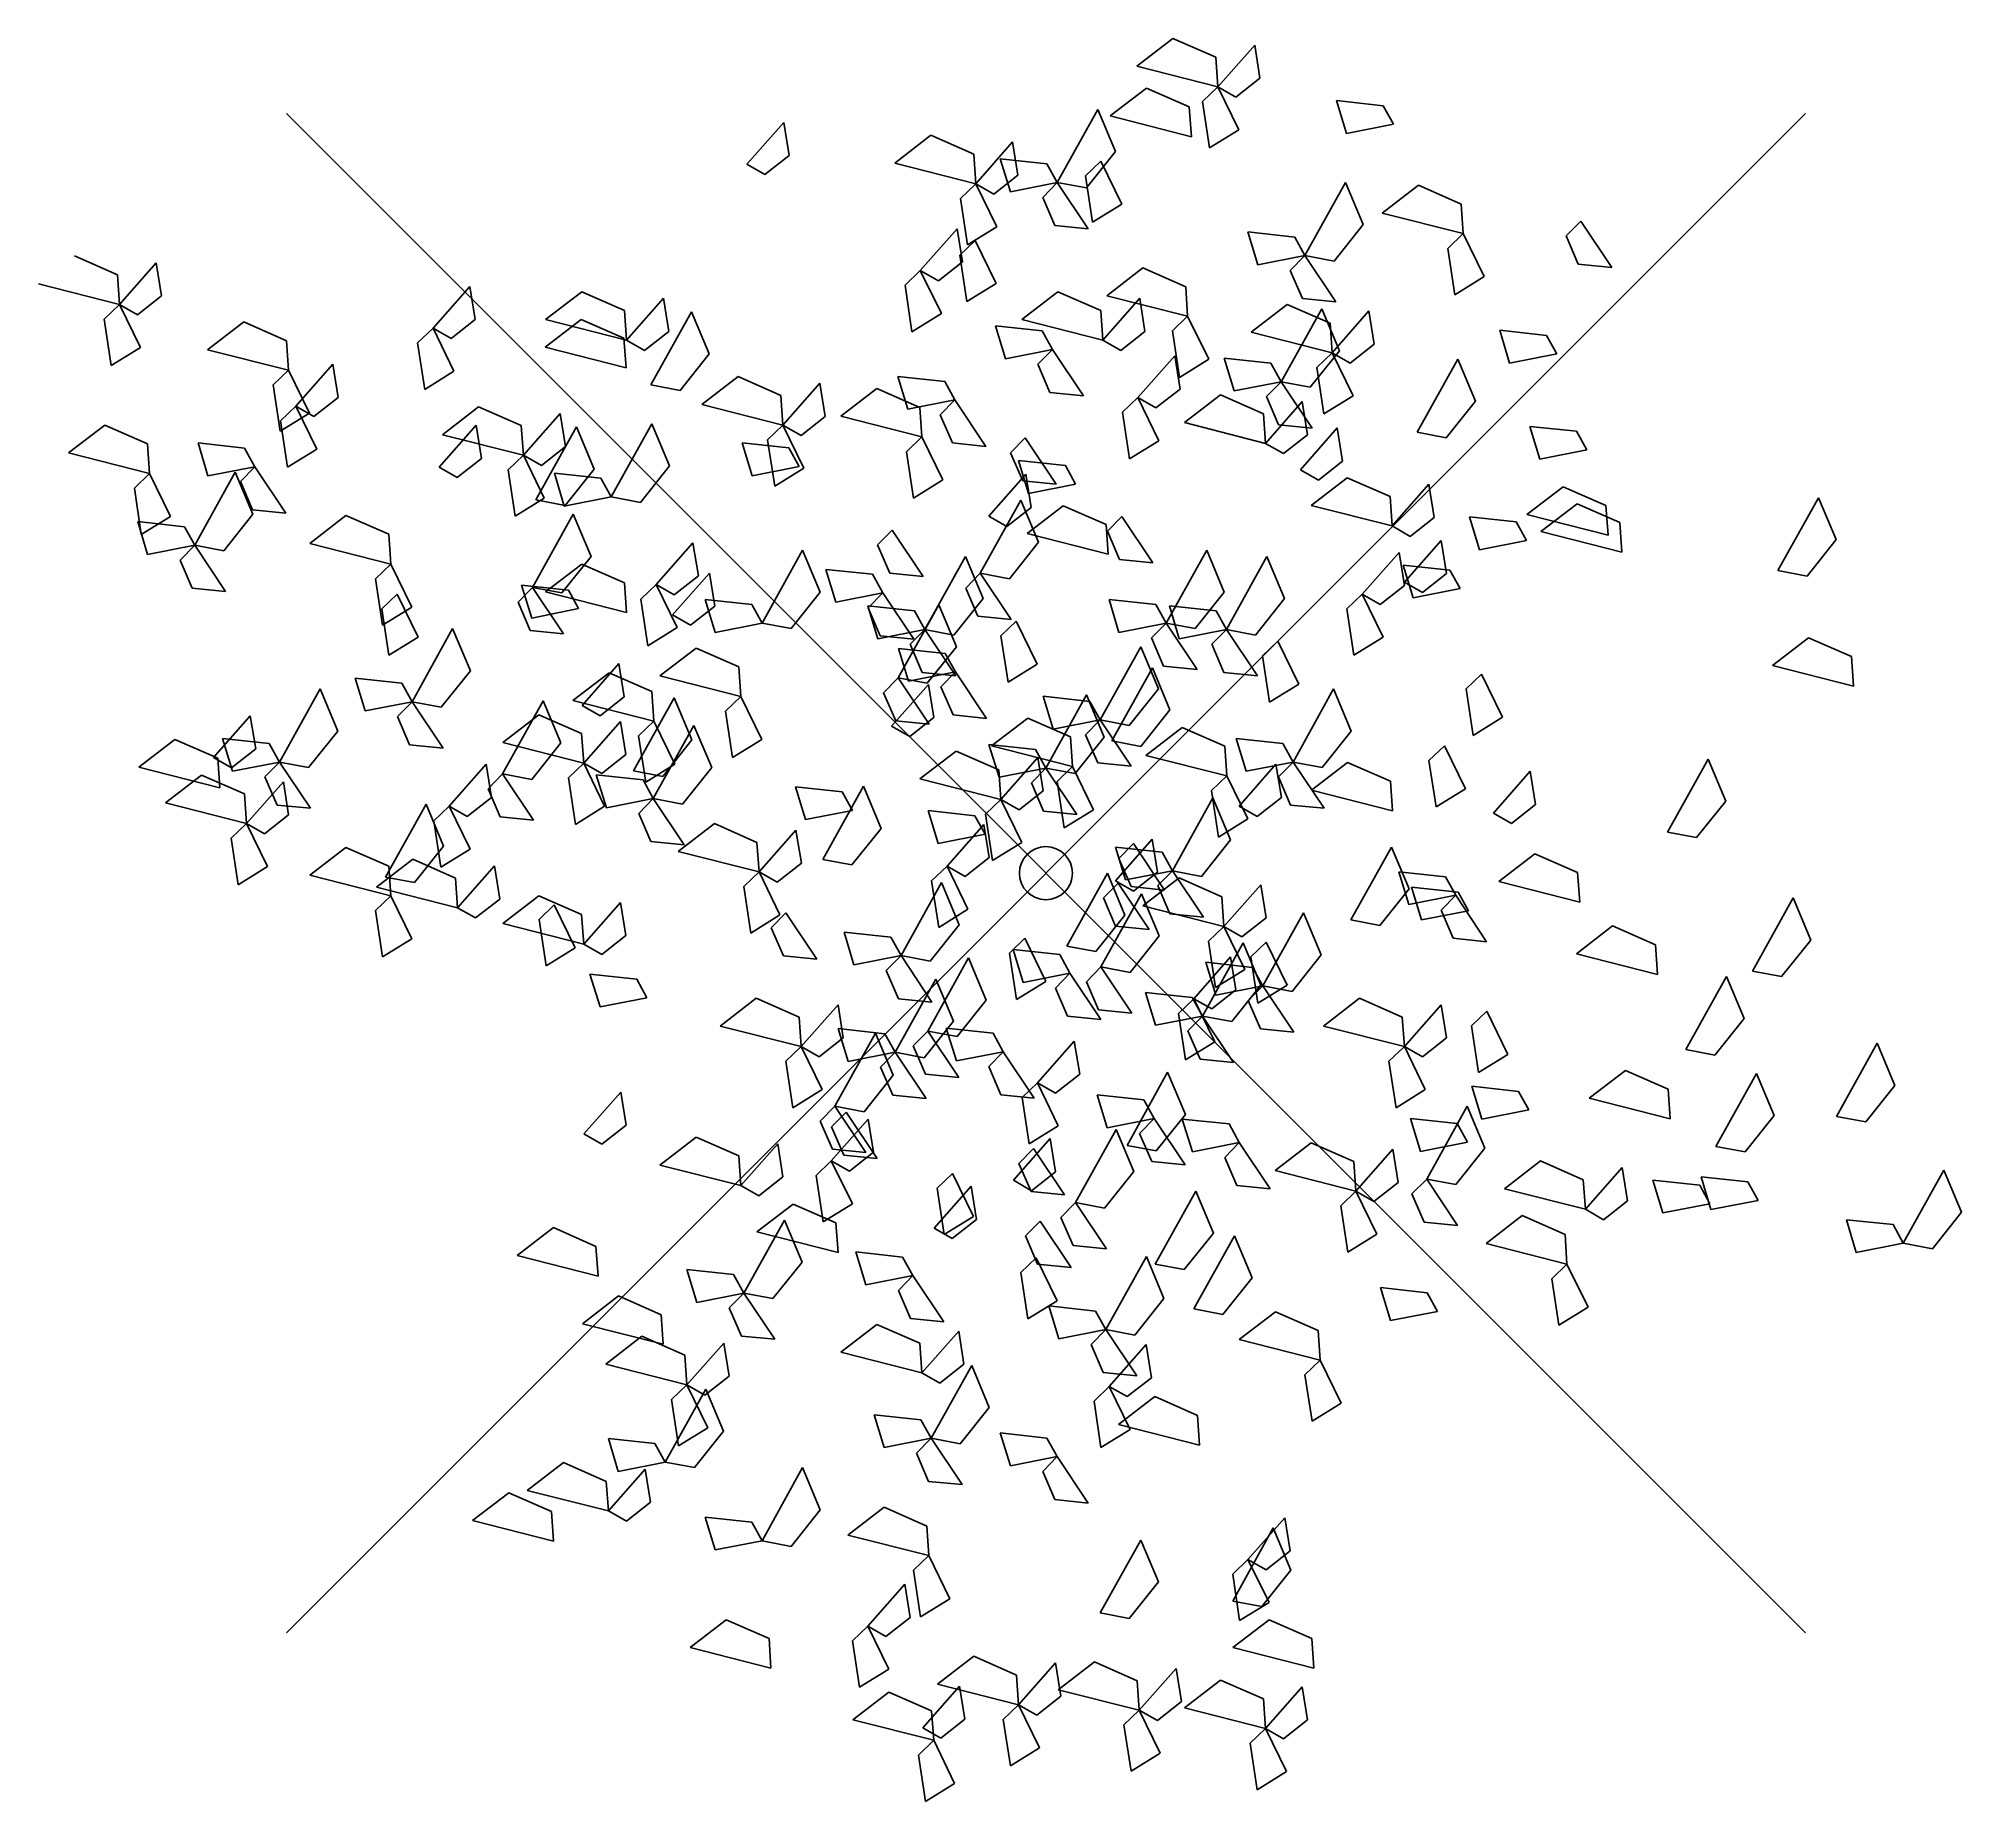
# Model space of a CAD drawing. Header units: metres. Extents: x -5.7 to 5.2, y -5.2 to 4.7.
import ezdxf

# ---------------------------------------------------------------- set-up
doc = ezdxf.new("R2010")
doc.units = ezdxf.units.M

msp = doc.modelspace()

# ---------------------------------------------------------------- linework, layer by layer
for p, q in [((0.514, 4.56), (0.718, 4.717)), ((0.718, 4.717), (0.96, 4.611)), ((0.972, 4.443), (1.18, 4.679)), ((1.18, 4.679), (1.21, 4.492)), ((0.96, 4.611), (0.972, 4.443)), ((0.972, 4.443), (0.514, 4.56)), ((1.21, 4.492), (1.074, 4.385)), ((0.364, 4.279), (0.568, 4.436)), ((0.568, 4.436), (0.81, 4.33)), ((0.885, 4.36), (0.972, 4.443)), ((0.925, 4.098), (0.885, 4.36)), ((0.972, 4.443), (1.09, 4.2)), ((1.074, 4.385), (0.972, 4.443)), ((1.699, 4.18), (1.642, 4.366)), ((1.642, 4.366), (1.906, 4.337)), ((-4.293, 4.293), (4.293, -4.293)), ((4.293, 4.293), (-4.293, -4.293)), ((-1.69, 4.007), (-1.482, 4.243)), ((-1.482, 4.243), (-1.451, 4.056)), ((0.064, 3.903), (0.294, 4.316)), ((0.294, 4.316), (0.394, 4.078)), ((0.822, 4.162), (0.364, 4.279)), ((0.81, 4.33), (0.822, 4.162)), ((1.906, 4.337), (1.964, 4.232)), ((-0.854, 4.012), (-0.65, 4.17)), ((-0.65, 4.17), (-0.408, 4.063)), ((-0.396, 3.896), (-0.188, 4.132)), ((-0.188, 4.132), (-0.158, 3.945)), ((1.09, 4.2), (0.925, 4.098)), ((1.964, 4.232), (1.699, 4.18)), ((-1.451, 4.056), (-1.588, 3.949)), ((-0.408, 4.063), (-0.396, 3.896)), ((-0.258, 4.036), (0.006, 4.008)), ((-0.201, 3.851), (-0.258, 4.036)), ((0.224, 3.94), (0.31, 4.023)), ((0.394, 4.078), (0.229, 3.872)), ((0.31, 4.023), (0.429, 3.78)), ((-1.588, 3.949), (-1.69, 4.007)), ((-0.396, 3.896), (-0.854, 4.012)), ((-0.158, 3.945), (-0.294, 3.838)), ((0.006, 4.008), (0.064, 3.903)), ((0.264, 3.678), (0.224, 3.94)), ((-0.483, 3.813), (-0.396, 3.896)), ((-0.443, 3.551), (-0.483, 3.813)), ((-0.396, 3.896), (-0.278, 3.653)), ((-0.294, 3.838), (-0.396, 3.896)), ((0.064, 3.903), (-0.201, 3.851)), ((-0.018, 3.819), (0.064, 3.903)), ((0.05, 3.66), (-0.018, 3.819)), ((0.064, 3.903), (0.239, 3.641)), ((0.229, 3.872), (0.064, 3.903)), ((1.464, 3.49), (1.694, 3.903)), ((1.694, 3.903), (1.793, 3.665)), ((1.901, 3.73), (2.105, 3.888)), ((2.105, 3.888), (2.347, 3.781)), ((0.429, 3.78), (0.264, 3.678)), ((2.359, 3.614), (1.901, 3.73)), ((2.347, 3.781), (2.359, 3.614)), ((-0.71, 3.405), (-0.502, 3.642)), ((-0.502, 3.642), (-0.471, 3.454)), ((-0.278, 3.653), (-0.443, 3.551)), ((0.239, 3.641), (0.05, 3.66)), ((1.142, 3.624), (1.406, 3.595)), ((1.198, 3.438), (1.142, 3.624)), ((1.406, 3.595), (1.464, 3.49)), ((1.793, 3.665), (1.629, 3.459)), ((2.272, 3.531), (2.359, 3.614)), ((2.359, 3.614), (2.477, 3.371)), ((2.94, 3.601), (3.023, 3.685)), ((3.009, 3.442), (2.94, 3.601)), ((3.023, 3.685), (3.198, 3.423)), ((-5.49, 3.488), (-5.248, 3.381)), ((-0.487, 3.493), (-0.4, 3.576)), ((-0.447, 3.23), (-0.487, 3.493)), ((-0.4, 3.576), (-0.282, 3.333)), ((1.464, 3.49), (1.198, 3.438)), ((1.381, 3.406), (1.464, 3.49)), ((1.464, 3.49), (1.639, 3.228)), ((1.629, 3.459), (1.464, 3.49)), ((2.312, 3.269), (2.272, 3.531)), ((-5.248, 3.381), (-5.236, 3.214)), ((-5.236, 3.214), (-5.028, 3.45)), ((-5.028, 3.45), (-4.998, 3.263)), ((-0.796, 3.322), (-0.71, 3.405)), ((-0.71, 3.405), (-0.591, 3.162)), ((-0.608, 3.347), (-0.71, 3.405)), ((-0.471, 3.454), (-0.608, 3.347)), ((0.344, 3.263), (0.548, 3.421)), ((0.548, 3.421), (0.79, 3.314)), ((1.45, 3.247), (1.381, 3.406)), ((2.477, 3.371), (2.312, 3.269)), ((3.198, 3.423), (3.009, 3.442)), ((-5.236, 3.214), (-5.694, 3.331)), ((-4.998, 3.263), (-5.134, 3.156)), ((-3.464, 3.08), (-3.256, 3.316)), ((-3.256, 3.316), (-3.226, 3.128)), ((-2.828, 3.129), (-2.623, 3.286)), ((-2.623, 3.286), (-2.382, 3.18)), ((-0.757, 3.06), (-0.796, 3.322)), ((-0.282, 3.333), (-0.447, 3.23)), ((-0.136, 3.129), (0.068, 3.286)), ((0.068, 3.286), (0.31, 3.18)), ((0.801, 3.147), (0.344, 3.263)), ((0.79, 3.314), (0.801, 3.147)), ((-5.323, 3.131), (-5.236, 3.214)), ((-5.134, 3.156), (-5.236, 3.214)), ((-5.236, 3.214), (-5.118, 2.971)), ((-2.382, 3.18), (-2.37, 3.012)), ((-2.37, 3.012), (-2.162, 3.249)), ((-2.233, 2.76), (-2.003, 3.172)), ((-2.162, 3.249), (-2.131, 3.061)), ((-2.003, 3.172), (-1.903, 2.935)), ((-0.591, 3.162), (-0.757, 3.06)), ((0.31, 3.18), (0.321, 3.012)), ((0.321, 3.012), (0.53, 3.249)), ((0.53, 3.249), (0.56, 3.061)), ((1.16, 3.057), (1.364, 3.214)), ((1.329, 2.777), (1.559, 3.19)), ((1.364, 3.214), (1.606, 3.108)), ((1.639, 3.228), (1.45, 3.247)), ((1.559, 3.19), (1.659, 2.952)), ((1.618, 2.941), (1.826, 3.177)), ((1.826, 3.177), (1.856, 2.989)), ((-5.283, 2.869), (-5.323, 3.131)), ((-4.739, 2.958), (-4.534, 3.116)), ((-4.534, 3.116), (-4.293, 3.009)), ((-3.551, 2.997), (-3.464, 3.08)), ((-3.464, 3.08), (-3.346, 2.836)), ((-3.362, 3.021), (-3.464, 3.08)), ((-3.226, 3.128), (-3.362, 3.021)), ((-2.831, 2.972), (-2.627, 3.129)), ((-2.37, 3.012), (-2.828, 3.129)), ((-2.627, 3.129), (-2.385, 3.023)), ((-2.131, 3.061), (-2.268, 2.954)), ((-0.285, 3.093), (-0.021, 3.065)), ((-0.228, 2.907), (-0.285, 3.093)), ((0.321, 3.012), (-0.136, 3.129)), ((-0.021, 3.065), (0.037, 2.96)), ((0.56, 3.061), (0.423, 2.954)), ((0.715, 3.064), (0.801, 3.147)), ((0.755, 2.802), (0.715, 3.064)), ((0.801, 3.147), (0.92, 2.904)), ((1.618, 2.941), (1.16, 3.057)), ((1.606, 3.108), (1.618, 2.941)), ((2.621, 2.882), (2.565, 3.068)), ((2.565, 3.068), (2.829, 3.039)), ((-5.118, 2.971), (-5.283, 2.869)), ((-4.281, 2.842), (-4.739, 2.958)), ((-4.293, 3.009), (-4.281, 2.842)), ((-3.511, 2.734), (-3.551, 2.997)), ((-2.373, 2.856), (-2.831, 2.972)), ((-2.385, 3.023), (-2.373, 2.856)), ((-2.268, 2.954), (-2.37, 3.012)), ((0.037, 2.96), (-0.228, 2.907)), ((-0.045, 2.876), (0.037, 2.96)), ((0.037, 2.96), (0.212, 2.698)), ((0.423, 2.954), (0.321, 3.012)), ((1.659, 2.952), (1.494, 2.746)), ((1.531, 2.858), (1.618, 2.941)), ((1.72, 2.882), (1.618, 2.941)), ((1.618, 2.941), (1.736, 2.697)), ((1.856, 2.989), (1.72, 2.882)), ((2.829, 3.039), (2.887, 2.934)), ((-4.368, 2.759), (-4.281, 2.842)), ((-4.281, 2.842), (-4.162, 2.599)), ((-4.24, 2.64), (-4.031, 2.876)), ((-4.031, 2.876), (-4.001, 2.688)), ((-3.346, 2.836), (-3.511, 2.734)), ((-1.903, 2.935), (-2.068, 2.728)), ((0.023, 2.717), (-0.045, 2.876)), ((0.519, 2.688), (0.728, 2.924)), ((0.728, 2.924), (0.758, 2.736)), ((0.92, 2.904), (0.755, 2.802)), ((1.007, 2.911), (1.271, 2.882)), ((1.064, 2.725), (1.007, 2.911)), ((1.271, 2.882), (1.329, 2.777)), ((1.571, 2.595), (1.531, 2.858)), ((2.099, 2.492), (2.328, 2.904)), ((2.328, 2.904), (2.428, 2.667)), ((2.887, 2.934), (2.621, 2.882)), ((-4.328, 2.497), (-4.368, 2.759)), ((-2.068, 2.728), (-2.233, 2.76)), ((-1.944, 2.649), (-1.74, 2.806)), ((-1.74, 2.806), (-1.498, 2.7)), ((-1.486, 2.532), (-1.278, 2.769)), ((-1.278, 2.769), (-1.248, 2.581)), ((-1.159, 2.582), (-0.955, 2.739)), ((-0.955, 2.739), (-0.713, 2.632)), ((-0.836, 2.807), (-0.572, 2.779)), ((-0.78, 2.622), (-0.836, 2.807)), ((-0.572, 2.779), (-0.514, 2.674)), ((0.758, 2.736), (0.621, 2.629)), ((1.329, 2.777), (1.064, 2.725)), ((1.247, 2.693), (1.329, 2.777)), ((1.494, 2.746), (1.329, 2.777)), ((1.329, 2.777), (1.504, 2.515)), ((-4.326, 2.557), (-4.24, 2.64)), ((-4.24, 2.64), (-4.121, 2.396)), ((-4.138, 2.581), (-4.24, 2.64)), ((-4.001, 2.688), (-4.138, 2.581)), ((-3.411, 2.478), (-3.207, 2.636)), ((-3.207, 2.636), (-2.965, 2.529)), ((-1.486, 2.532), (-1.944, 2.649)), ((-1.498, 2.7), (-1.486, 2.532)), ((-0.514, 2.674), (-0.78, 2.622)), ((-0.713, 2.632), (-0.701, 2.465)), ((-0.597, 2.59), (-0.514, 2.674)), ((-0.514, 2.674), (-0.339, 2.412)), ((0.212, 2.698), (0.023, 2.717)), ((0.433, 2.605), (0.519, 2.688)), ((0.519, 2.688), (0.638, 2.444)), ((0.621, 2.629), (0.519, 2.688)), ((0.783, 2.546), (0.987, 2.703)), ((0.987, 2.703), (1.229, 2.596)), ((1.241, 2.429), (1.449, 2.665)), ((1.315, 2.534), (1.247, 2.693)), ((1.449, 2.665), (1.479, 2.478)), ((1.736, 2.697), (1.571, 2.595)), ((2.428, 2.667), (2.263, 2.46)), ((-5.524, 2.375), (-5.319, 2.532)), ((-5.319, 2.532), (-5.078, 2.426)), ((-4.162, 2.599), (-4.328, 2.497)), ((-4.286, 2.294), (-4.326, 2.557)), ((-3.429, 2.295), (-3.22, 2.531)), ((-3.22, 2.531), (-3.19, 2.343)), ((-2.965, 2.529), (-2.953, 2.362)), ((-2.953, 2.362), (-2.745, 2.598)), ((-2.883, 2.109), (-2.653, 2.522)), ((-2.745, 2.598), (-2.715, 2.411)), ((-2.653, 2.522), (-2.554, 2.284)), ((-2.457, 2.127), (-2.227, 2.539)), ((-2.227, 2.539), (-2.127, 2.302)), ((-1.573, 2.449), (-1.486, 2.532)), ((-1.486, 2.532), (-1.368, 2.289)), ((-1.384, 2.474), (-1.486, 2.532)), ((-1.248, 2.581), (-1.384, 2.474)), ((-0.701, 2.465), (-1.159, 2.582)), ((-0.528, 2.431), (-0.597, 2.59)), ((0.472, 2.342), (0.433, 2.605)), ((1.241, 2.429), (0.783, 2.546)), ((1.229, 2.596), (1.241, 2.429)), ((1.504, 2.515), (1.315, 2.534)), ((1.439, 2.279), (1.647, 2.516)), ((1.647, 2.516), (1.677, 2.328)), ((2.792, 2.34), (2.735, 2.525)), ((2.735, 2.525), (2.999, 2.497)), ((-5.078, 2.426), (-5.066, 2.259)), ((-4.792, 2.431), (-4.529, 2.402)), ((-4.736, 2.245), (-4.792, 2.431)), ((-4.529, 2.402), (-4.471, 2.297)), ((-4.121, 2.396), (-4.286, 2.294)), ((-2.953, 2.362), (-3.411, 2.478)), ((-2.715, 2.411), (-2.851, 2.304)), ((-1.66, 2.246), (-1.717, 2.432)), ((-1.717, 2.432), (-1.453, 2.404)), ((-1.533, 2.187), (-1.573, 2.449)), ((-1.453, 2.404), (-1.395, 2.299)), ((-0.788, 2.382), (-0.701, 2.465)), ((-0.701, 2.465), (-0.583, 2.222)), ((-0.339, 2.412), (-0.528, 2.431)), ((-0.2, 2.376), (-0.117, 2.46)), ((-0.117, 2.46), (0.058, 2.198)), ((0.638, 2.444), (0.472, 2.342)), ((1.343, 2.371), (1.241, 2.429)), ((1.479, 2.478), (1.343, 2.371)), ((2.263, 2.46), (2.099, 2.492)), ((3.057, 2.392), (2.792, 2.34)), ((2.999, 2.497), (3.057, 2.392)), ((-5.066, 2.259), (-5.524, 2.375)), ((-4.471, 2.297), (-4.736, 2.245)), ((-4.553, 2.213), (-4.471, 2.297)), ((-4.471, 2.297), (-4.296, 2.035)), ((-3.327, 2.236), (-3.429, 2.295)), ((-3.19, 2.343), (-3.327, 2.236)), ((-3.04, 2.279), (-2.953, 2.362)), ((-2.851, 2.304), (-2.953, 2.362)), ((-2.953, 2.362), (-2.835, 2.119)), ((-2.554, 2.284), (-2.718, 2.078)), ((-2.127, 2.302), (-2.292, 2.095)), ((-1.395, 2.299), (-1.66, 2.246)), ((-1.368, 2.289), (-1.533, 2.187)), ((-0.748, 2.12), (-0.788, 2.382)), ((-0.131, 2.217), (-0.2, 2.376)), ((-0.098, 2.146), (-0.154, 2.332)), ((-0.154, 2.332), (0.11, 2.303)), ((0.11, 2.303), (0.168, 2.198)), ((1.677, 2.328), (1.541, 2.221)), ((-5.152, 2.176), (-5.066, 2.259)), ((-5.113, 1.913), (-5.152, 2.176)), ((-5.066, 2.259), (-4.947, 2.016)), ((-4.811, 1.853), (-4.582, 2.266)), ((-4.582, 2.266), (-4.482, 2.028)), ((-4.484, 2.054), (-4.553, 2.213)), ((-3, 2.017), (-3.04, 2.279)), ((-2.722, 2.074), (-2.778, 2.26)), ((-2.778, 2.26), (-2.515, 2.232)), ((-2.515, 2.232), (-2.457, 2.127)), ((-0.583, 2.222), (-0.748, 2.12)), ((-0.322, 2.018), (-0.113, 2.254)), ((0.058, 2.198), (-0.131, 2.217)), ((-0.113, 2.254), (-0.083, 2.067)), ((0.168, 2.198), (-0.098, 2.146)), ((1.541, 2.221), (1.439, 2.279)), ((1.499, 2.078), (1.703, 2.235)), ((1.703, 2.235), (1.945, 2.129)), ((1.957, 1.962), (2.165, 2.198)), ((2.165, 2.198), (2.195, 2.01)), ((2.719, 2.027), (2.923, 2.184)), ((2.923, 2.184), (3.165, 2.078)), ((-2.835, 2.119), (-3, 2.017)), ((-2.718, 2.078), (-2.883, 2.109)), ((-2.457, 2.127), (-2.722, 2.074)), ((-2.292, 2.095), (-2.457, 2.127)), ((-0.371, 1.695), (-0.141, 2.107)), ((-0.083, 2.067), (-0.22, 1.96)), ((-0.141, 2.107), (-0.042, 1.87)), ((-0.106, 1.919), (0.098, 2.076)), ((0.098, 2.076), (0.34, 1.97)), ((1.957, 1.962), (1.499, 2.078)), ((1.945, 2.129), (1.957, 1.962)), ((2.797, 1.931), (3.002, 2.088)), ((3.002, 2.088), (3.243, 1.982)), ((3.165, 2.078), (3.177, 1.911)), ((4.137, 1.71), (4.367, 2.122)), ((4.367, 2.122), (4.466, 1.885)), ((-5.133, 1.987), (-4.869, 1.958)), ((-5.077, 1.801), (-5.133, 1.987)), ((-4.947, 2.016), (-5.113, 1.913)), ((-4.869, 1.958), (-4.811, 1.853)), ((-4.482, 2.028), (-4.647, 1.822)), ((-4.296, 2.035), (-4.484, 2.054)), ((-4.16, 1.864), (-3.956, 2.021)), ((-3.956, 2.021), (-3.714, 1.915)), ((-2.901, 1.615), (-2.671, 2.028)), ((-2.671, 2.028), (-2.571, 1.79)), ((-0.22, 1.96), (-0.322, 2.018)), ((0.34, 1.97), (0.352, 1.802)), ((0.348, 1.932), (0.43, 2.016)), ((0.43, 2.016), (0.605, 1.754)), ((2.059, 1.903), (1.957, 1.962)), ((2.195, 2.01), (2.059, 1.903)), ((2.394, 2.014), (2.658, 1.985)), ((2.451, 1.828), (2.394, 2.014)), ((2.658, 1.985), (2.716, 1.88)), ((3.177, 1.911), (2.719, 2.027)), ((3.243, 1.982), (3.255, 1.815)), ((-4.811, 1.853), (-5.077, 1.801)), ((-4.894, 1.769), (-4.811, 1.853)), ((-4.811, 1.853), (-4.636, 1.591)), ((-4.647, 1.822), (-4.811, 1.853)), ((-3.702, 1.747), (-4.16, 1.864)), ((-3.714, 1.915), (-3.702, 1.747)), ((-2.203, 1.631), (-1.995, 1.867)), ((-1.995, 1.867), (-1.964, 1.68)), ((-0.951, 1.855), (-0.869, 1.939)), ((-0.883, 1.696), (-0.951, 1.855)), ((-0.869, 1.939), (-0.694, 1.677)), ((-0.042, 1.87), (-0.206, 1.663)), ((0.352, 1.802), (-0.106, 1.919)), ((0.416, 1.773), (0.348, 1.932)), ((2.026, 1.644), (2.234, 1.88)), ((2.234, 1.88), (2.264, 1.693)), ((2.716, 1.88), (2.451, 1.828)), ((3.255, 1.815), (2.797, 1.931)), ((4.466, 1.885), (4.302, 1.678)), ((-4.825, 1.61), (-4.894, 1.769)), ((-3.789, 1.664), (-3.702, 1.747)), ((-3.702, 1.747), (-3.584, 1.504)), ((-2.828, 1.59), (-2.623, 1.747)), ((-2.571, 1.79), (-2.736, 1.584)), ((-2.623, 1.747), (-2.382, 1.641)), ((-1.604, 1.413), (-1.375, 1.826)), ((-1.375, 1.826), (-1.275, 1.588)), ((-0.685, 1.377), (-0.455, 1.79)), ((-0.455, 1.79), (-0.355, 1.552)), ((0.605, 1.754), (0.416, 1.773)), ((0.679, 1.413), (0.909, 1.826)), ((0.909, 1.826), (1.008, 1.588)), ((1.02, 1.377), (1.249, 1.79)), ((1.249, 1.79), (1.349, 1.552)), ((1.788, 1.577), (1.996, 1.813)), ((1.996, 1.813), (2.027, 1.626)), ((2.019, 1.741), (2.283, 1.713)), ((2.076, 1.556), (2.019, 1.741)), ((-3.749, 1.402), (-3.789, 1.664)), ((-2.382, 1.641), (-2.37, 1.474)), ((-2.29, 1.548), (-2.203, 1.631)), ((-2.203, 1.631), (-2.085, 1.388)), ((-2.101, 1.573), (-2.203, 1.631)), ((-2.11, 1.46), (-1.902, 1.696)), ((-1.964, 1.68), (-2.101, 1.573)), ((-1.902, 1.696), (-1.871, 1.509)), ((-1.244, 1.717), (-0.98, 1.689)), ((-1.188, 1.532), (-1.244, 1.717)), ((-0.98, 1.689), (-0.922, 1.584)), ((-0.694, 1.677), (-0.883, 1.696)), ((-0.453, 1.611), (-0.371, 1.695)), ((-0.371, 1.695), (-0.196, 1.433)), ((-0.206, 1.663), (-0.371, 1.695)), ((2.128, 1.586), (2.026, 1.644)), ((2.264, 1.693), (2.128, 1.586)), ((2.283, 1.713), (2.341, 1.608)), ((4.302, 1.678), (4.137, 1.71)), ((-4.636, 1.591), (-4.825, 1.61)), ((-3.753, 1.494), (-3.666, 1.577)), ((-3.666, 1.577), (-3.548, 1.334)), ((-2.983, 1.531), (-2.901, 1.615)), ((-2.914, 1.372), (-2.983, 1.531)), ((-2.906, 1.442), (-2.963, 1.628)), ((-2.963, 1.628), (-2.699, 1.6)), ((-2.901, 1.615), (-2.726, 1.353)), ((-2.736, 1.584), (-2.901, 1.615)), ((-2.37, 1.474), (-2.828, 1.59)), ((-2.699, 1.6), (-2.641, 1.495)), ((-2.25, 1.285), (-2.29, 1.548)), ((-1.87, 1.361), (-1.926, 1.547)), ((-1.926, 1.547), (-1.662, 1.518)), ((-1.275, 1.588), (-1.44, 1.382)), ((-0.922, 1.584), (-1.188, 1.532)), ((-1.005, 1.5), (-0.922, 1.584)), ((-0.922, 1.584), (-0.747, 1.322)), ((-0.355, 1.552), (-0.52, 1.346)), ((-0.385, 1.452), (-0.453, 1.611)), ((0.357, 1.547), (0.621, 1.518)), ((0.413, 1.361), (0.357, 1.547)), ((1.008, 1.588), (0.844, 1.382)), ((1.349, 1.552), (1.184, 1.346)), ((1.701, 1.494), (1.788, 1.577)), ((1.788, 1.577), (1.906, 1.334)), ((1.89, 1.519), (1.788, 1.577)), ((2.027, 1.626), (1.89, 1.519)), ((2.341, 1.608), (2.076, 1.556)), ((-3.713, 1.232), (-3.753, 1.494)), ((-3.584, 1.504), (-3.749, 1.402)), ((-2.641, 1.495), (-2.906, 1.442)), ((-2.008, 1.402), (-2.11, 1.46)), ((-1.871, 1.509), (-2.008, 1.402)), ((-1.604, 1.413), (-1.87, 1.361)), ((-1.662, 1.518), (-1.604, 1.413)), ((-1.44, 1.382), (-1.604, 1.413)), ((-0.95, 1.325), (-1.007, 1.511)), ((-1.007, 1.511), (-0.743, 1.482)), ((-0.936, 1.341), (-1.005, 1.5)), ((-0.835, 1.104), (-0.606, 1.517)), ((-0.743, 1.482), (-0.685, 1.377)), ((-0.606, 1.517), (-0.506, 1.279)), ((-0.196, 1.433), (-0.385, 1.452)), ((-0.254, 1.341), (-0.168, 1.424)), ((-0.168, 1.424), (-0.049, 1.181)), ((0.679, 1.413), (0.413, 1.361)), ((0.596, 1.33), (0.679, 1.413)), ((0.621, 1.518), (0.679, 1.413)), ((0.679, 1.413), (0.854, 1.152)), ((0.844, 1.382), (0.679, 1.413)), ((0.754, 1.325), (0.698, 1.511)), ((0.698, 1.511), (0.962, 1.482)), ((0.962, 1.482), (1.02, 1.377)), ((1.741, 1.232), (1.701, 1.494)), ((-3.548, 1.334), (-3.713, 1.232)), ((-3.582, 0.969), (-3.353, 1.382)), ((-3.353, 1.382), (-3.253, 1.144)), ((-2.726, 1.353), (-2.914, 1.372)), ((-2.085, 1.388), (-2.25, 1.285)), ((-0.685, 1.377), (-0.95, 1.325)), ((-0.747, 1.322), (-0.936, 1.341)), ((-0.767, 1.294), (-0.685, 1.377)), ((-0.685, 1.377), (-0.51, 1.116)), ((-0.52, 1.346), (-0.685, 1.377)), ((-0.214, 1.079), (-0.254, 1.341)), ((0.665, 1.17), (0.596, 1.33)), ((1.02, 1.377), (0.754, 1.325)), ((0.937, 1.294), (1.02, 1.377)), ((1.184, 1.346), (1.02, 1.377)), ((1.02, 1.377), (1.195, 1.116)), ((1.224, 1.228), (1.311, 1.311)), ((1.311, 1.311), (1.429, 1.068)), ((1.906, 1.334), (1.741, 1.232)), ((4.107, 1.173), (4.311, 1.33)), ((4.311, 1.33), (4.553, 1.224)), ((-2.182, 1.115), (-1.977, 1.272)), ((-1.977, 1.272), (-1.736, 1.166)), ((-0.833, 1.27), (-0.569, 1.242)), ((-0.777, 1.085), (-0.833, 1.27)), ((-0.699, 1.134), (-0.767, 1.294)), ((-0.506, 1.279), (-0.671, 1.073)), ((-0.569, 1.242), (-0.511, 1.137)), ((0.307, 0.866), (0.536, 1.279)), ((0.536, 1.279), (0.636, 1.041)), ((1.006, 1.134), (0.937, 1.294)), ((1.264, 0.966), (1.224, 1.228)), ((4.553, 1.224), (4.565, 1.057)), ((-3.904, 1.103), (-3.64, 1.074)), ((-3.848, 0.917), (-3.904, 1.103)), ((-3.253, 1.144), (-3.418, 0.938)), ((-2.673, 0.976), (-2.469, 1.133)), ((-2.621, 0.948), (-2.413, 1.185)), ((-2.469, 1.133), (-2.227, 1.027)), ((-2.413, 1.185), (-2.383, 0.997)), ((-1.724, 0.998), (-2.182, 1.115)), ((-1.736, 1.166), (-1.724, 0.998)), ((-0.918, 1.02), (-0.835, 1.104)), ((-0.671, 1.073), (-0.835, 1.104)), ((-0.835, 1.104), (-0.66, 0.842)), ((-0.511, 1.137), (-0.777, 1.085)), ((-0.51, 1.116), (-0.699, 1.134)), ((-0.594, 1.053), (-0.511, 1.137)), ((-0.511, 1.137), (-0.336, 0.875)), ((-0.049, 1.181), (-0.214, 1.079)), ((0.372, 0.748), (0.602, 1.161)), ((0.602, 1.161), (0.701, 0.923)), ((0.854, 1.152), (0.665, 1.17)), ((1.195, 1.116), (1.006, 1.134)), ((2.375, 1.041), (2.462, 1.124)), ((2.462, 1.124), (2.58, 0.881)), ((4.565, 1.057), (4.107, 1.173)), ((-4.331, 0.628), (-4.102, 1.041)), ((-4.102, 1.041), (-4.002, 0.803)), ((-3.64, 1.074), (-3.582, 0.969)), ((-2.383, 0.997), (-2.519, 0.89)), ((-2.331, 0.578), (-2.101, 0.991)), ((-2.227, 1.027), (-2.216, 0.859)), ((-2.101, 0.991), (-2.002, 0.753)), ((-1.811, 0.915), (-1.724, 0.998)), ((-1.724, 0.998), (-1.606, 0.755)), ((-0.849, 0.861), (-0.918, 1.02)), ((-0.872, 0.831), (-0.664, 1.067)), ((-0.664, 1.067), (-0.634, 0.88)), ((-0.525, 0.894), (-0.594, 1.053)), ((-0.015, 1), (0.249, 0.971)), ((0.041, 0.814), (-0.015, 1)), ((0, 0.594), (0.23, 1.007)), ((0.23, 1.007), (0.329, 0.769)), ((0.636, 1.041), (0.471, 0.835)), ((1.429, 1.068), (1.264, 0.966)), ((1.397, 0.628), (1.626, 1.041)), ((1.626, 1.041), (1.726, 0.803)), ((2.415, 0.779), (2.375, 1.041)), ((-4.705, 0.653), (-4.497, 0.889)), ((-4.497, 0.889), (-4.466, 0.702)), ((-3.582, 0.969), (-3.848, 0.917)), ((-3.665, 0.885), (-3.582, 0.969)), ((-3.596, 0.726), (-3.665, 0.885)), ((-3.582, 0.969), (-3.407, 0.707)), ((-3.418, 0.938), (-3.582, 0.969)), ((-3.071, 0.561), (-2.841, 0.974)), ((-3.07, 0.738), (-2.866, 0.895)), ((-2.866, 0.895), (-2.624, 0.789)), ((-2.841, 0.974), (-2.742, 0.736)), ((-2.216, 0.859), (-2.673, 0.976)), ((-2.519, 0.89), (-2.621, 0.948)), ((-1.771, 0.653), (-1.811, 0.915)), ((-0.634, 0.88), (-0.77, 0.773)), ((-0.336, 0.875), (-0.525, 0.894)), ((-0.307, 0.719), (-0.103, 0.876)), ((-0.103, 0.876), (0.139, 0.77)), ((0.249, 0.971), (0.307, 0.866)), ((0.701, 0.923), (0.537, 0.716)), ((2.58, 0.881), (2.415, 0.779)), ((-4.597, 0.576), (-4.653, 0.762)), ((-4.653, 0.762), (-4.39, 0.733)), ((-4.002, 0.803), (-4.167, 0.597)), ((-2.624, 0.789), (-2.612, 0.622)), ((-2.612, 0.622), (-2.404, 0.858)), ((-2.404, 0.858), (-2.374, 0.67)), ((-2.302, 0.776), (-2.216, 0.859)), ((-2.262, 0.514), (-2.302, 0.776)), ((-2.219, 0.422), (-1.989, 0.835)), ((-2.216, 0.859), (-2.097, 0.616)), ((-1.989, 0.835), (-1.889, 0.597)), ((-0.77, 0.773), (-0.872, 0.831)), ((-0.66, 0.842), (-0.849, 0.861)), ((0.307, 0.866), (0.041, 0.814)), ((0.139, 0.77), (0.15, 0.602)), ((0.329, 0.769), (0.165, 0.563)), ((0.224, 0.782), (0.307, 0.866)), ((0.293, 0.623), (0.224, 0.782)), ((0.471, 0.835), (0.307, 0.866)), ((0.307, 0.866), (0.482, 0.604)), ((0.565, 0.666), (0.77, 0.823)), ((0.77, 0.823), (1.011, 0.717)), ((1.075, 0.762), (1.339, 0.733)), ((1.131, 0.576), (1.075, 0.762)), ((1.726, 0.803), (1.561, 0.597)), ((-5.127, 0.599), (-4.923, 0.756)), ((-4.923, 0.756), (-4.681, 0.65)), ((-4.603, 0.595), (-4.705, 0.653)), ((-4.466, 0.702), (-4.603, 0.595)), ((-4.39, 0.733), (-4.331, 0.628)), ((-3.407, 0.707), (-3.596, 0.726)), ((-2.612, 0.622), (-3.07, 0.738)), ((-2.742, 0.736), (-2.906, 0.53)), ((-2.374, 0.67), (-2.51, 0.563)), ((-2.002, 0.753), (-2.166, 0.547)), ((-1.606, 0.755), (-1.771, 0.653)), ((-0.712, 0.533), (-0.508, 0.69)), ((-0.508, 0.69), (-0.266, 0.584)), ((-0.265, 0.542), (-0.322, 0.728)), ((-0.322, 0.728), (-0.058, 0.699)), ((0.15, 0.602), (-0.307, 0.719)), ((-0.254, 0.417), (-0.046, 0.653)), ((-0.058, 0.699), (0, 0.594)), ((-0.046, 0.653), (-0.016, 0.465)), ((0.537, 0.716), (0.372, 0.748)), ((1.023, 0.55), (0.565, 0.666)), ((1.011, 0.717), (1.023, 0.55)), ((1.339, 0.733), (1.397, 0.628)), ((2.165, 0.637), (2.252, 0.72)), ((2.252, 0.72), (2.371, 0.477)), ((-4.669, 0.483), (-5.127, 0.599)), ((-4.976, 0.397), (-4.772, 0.554)), ((-4.772, 0.554), (-4.53, 0.448)), ((-4.681, 0.65), (-4.669, 0.483)), ((-4.331, 0.628), (-4.597, 0.576)), ((-4.414, 0.545), (-4.331, 0.628)), ((-4.345, 0.385), (-4.414, 0.545)), ((-4.331, 0.628), (-4.157, 0.367)), ((-4.167, 0.597), (-4.331, 0.628)), ((-3.373, 0.379), (-3.164, 0.616)), ((-3.164, 0.616), (-3.134, 0.428)), ((-3.153, 0.477), (-3.071, 0.561)), ((-2.906, 0.53), (-3.071, 0.561)), ((-3.071, 0.561), (-2.896, 0.299)), ((-2.699, 0.539), (-2.612, 0.622)), ((-2.612, 0.622), (-2.494, 0.378)), ((-2.51, 0.563), (-2.612, 0.622)), ((-2.541, 0.556), (-2.277, 0.527)), ((-2.484, 0.37), (-2.541, 0.556)), ((-2.166, 0.547), (-2.331, 0.578)), ((-2.097, 0.616), (-2.262, 0.514)), ((-1.889, 0.597), (-2.054, 0.391)), ((-0.266, 0.584), (-0.254, 0.417)), ((0, 0.594), (-0.265, 0.542)), ((-0.082, 0.51), (0, 0.594)), ((0, 0.594), (0.175, 0.332)), ((0.165, 0.563), (0, 0.594)), ((0.064, 0.519), (0.15, 0.602)), ((0.15, 0.602), (0.269, 0.359)), ((0.482, 0.604), (0.293, 0.623)), ((0.936, 0.467), (1.023, 0.55)), ((1.023, 0.55), (1.141, 0.307)), ((1.092, 0.379), (1.3, 0.616)), ((1.397, 0.628), (1.131, 0.576)), ((1.3, 0.616), (1.331, 0.428)), ((1.314, 0.545), (1.397, 0.628)), ((1.383, 0.385), (1.314, 0.545)), ((1.397, 0.628), (1.572, 0.367)), ((1.561, 0.597), (1.397, 0.628)), ((1.501, 0.469), (1.705, 0.626)), ((1.705, 0.626), (1.947, 0.52)), ((2.205, 0.375), (2.165, 0.637)), ((2.529, 0.339), (2.737, 0.576)), ((2.737, 0.576), (2.768, 0.388)), ((3.514, 0.232), (3.743, 0.645)), ((3.743, 0.645), (3.843, 0.407)), ((-4.53, 0.448), (-4.519, 0.281)), ((-4.519, 0.281), (-4.31, 0.517)), ((-4.31, 0.517), (-4.28, 0.329)), ((-3.085, 0.318), (-3.153, 0.477)), ((-2.659, 0.276), (-2.699, 0.539)), ((-2.277, 0.527), (-2.219, 0.422)), ((-1.415, 0.488), (-1.151, 0.46)), ((-1.358, 0.303), (-1.415, 0.488)), ((-1.26, 0.078), (-1.031, 0.491)), ((-1.151, 0.46), (-1.093, 0.355)), ((-1.031, 0.491), (-0.931, 0.253)), ((-0.254, 0.417), (-0.712, 0.533)), ((-0.016, 0.465), (-0.152, 0.358)), ((-0.014, 0.351), (-0.082, 0.51)), ((0.104, 0.257), (0.064, 0.519)), ((0.976, 0.204), (0.936, 0.467)), ((1.959, 0.352), (1.501, 0.469)), ((1.947, 0.52), (1.959, 0.352)), ((2.371, 0.477), (2.205, 0.375)), ((-4.519, 0.281), (-4.976, 0.397)), ((-4.28, 0.329), (-4.417, 0.222)), ((-4.157, 0.367), (-4.345, 0.385)), ((-3.733, -0.022), (-3.503, 0.391)), ((-3.503, 0.391), (-3.404, 0.153)), ((-3.459, 0.296), (-3.373, 0.379)), ((-3.271, 0.321), (-3.373, 0.379)), ((-3.373, 0.379), (-3.254, 0.136)), ((-3.134, 0.428), (-3.271, 0.321)), ((-2.494, 0.378), (-2.659, 0.276)), ((-2.219, 0.422), (-2.484, 0.37)), ((-2.301, 0.338), (-2.219, 0.422)), ((-2.233, 0.179), (-2.301, 0.338)), ((-2.219, 0.422), (-2.044, 0.16)), ((-2.054, 0.391), (-2.219, 0.422)), ((-1.093, 0.355), (-1.358, 0.303)), ((-0.666, 0.354), (-0.402, 0.325)), ((-0.609, 0.168), (-0.666, 0.354)), ((-0.341, 0.334), (-0.254, 0.417)), ((-0.301, 0.071), (-0.341, 0.334)), ((-0.152, 0.358), (-0.254, 0.417)), ((-0.254, 0.417), (-0.136, 0.173)), ((0.175, 0.332), (-0.014, 0.351)), ((0.269, 0.359), (0.104, 0.257)), ((0.715, 0.014), (0.944, 0.426)), ((0.944, 0.426), (1.044, 0.189)), ((1.194, 0.321), (1.092, 0.379)), ((1.331, 0.428), (1.194, 0.321)), ((1.572, 0.367), (1.383, 0.385)), ((2.631, 0.281), (2.529, 0.339)), ((2.768, 0.388), (2.631, 0.281)), ((3.843, 0.407), (3.678, 0.201)), ((-4.605, 0.198), (-4.519, 0.281)), ((-4.519, 0.281), (-4.4, 0.037)), ((-4.417, 0.222), (-4.519, 0.281)), ((-3.419, 0.034), (-3.459, 0.296)), ((-2.896, 0.299), (-3.085, 0.318)), ((-2.079, 0.123), (-1.874, 0.281)), ((-1.874, 0.281), (-1.633, 0.174)), ((-1.621, 0.007), (-1.413, 0.243)), ((-1.413, 0.243), (-1.382, 0.056)), ((-0.931, 0.253), (-1.096, 0.047)), ((-0.344, 0.22), (-0.609, 0.168)), ((-0.559, 0.04), (-0.351, 0.276)), ((-0.402, 0.325), (-0.344, 0.22)), ((-0.351, 0.276), (-0.321, 0.089)), ((1.141, 0.307), (0.976, 0.204)), ((3.678, 0.201), (3.514, 0.232)), ((-4.565, -0.065), (-4.605, 0.198)), ((-4.16, -0.011), (-3.956, 0.146)), ((-3.956, 0.146), (-3.714, 0.04)), ((-3.404, 0.153), (-3.568, -0.053)), ((-3.254, 0.136), (-3.419, 0.034)), ((-2.044, 0.16), (-2.233, 0.179)), ((-1.621, 0.007), (-2.079, 0.123)), ((-1.633, 0.174), (-1.621, 0.007)), ((-0.136, 0.173), (-0.301, 0.071)), ((0.393, -0.043), (0.601, 0.193)), ((0.393, 0.147), (0.657, 0.119)), ((0.449, -0.038), (0.393, 0.147)), ((0.412, 0.083), (0.495, 0.167)), ((0.495, 0.167), (0.67, -0.095)), ((0.601, 0.193), (0.631, 0.005)), ((0.657, 0.119), (0.715, 0.014)), ((1.044, 0.189), (0.879, -0.018)), ((1.723, -0.264), (1.953, 0.148)), ((1.953, 0.148), (2.053, -0.089)), ((2.559, -0.047), (2.764, 0.11)), ((2.764, 0.11), (3.005, 0.004)), ((-4.4, 0.037), (-4.565, -0.065)), ((-3.783, -0.079), (-3.579, 0.079)), ((-3.714, 0.04), (-3.702, -0.128)), ((-3.579, 0.079), (-3.337, -0.028)), ((-3.325, -0.195), (-3.117, 0.041)), ((-3.117, 0.041), (-3.087, -0.146)), ((-1.708, -0.076), (-1.621, 0.007)), ((-1.621, 0.007), (-1.503, -0.236)), ((-1.519, -0.051), (-1.621, 0.007)), ((-1.382, 0.056), (-1.519, -0.051)), ((-1.096, 0.047), (-1.26, 0.078)), ((-0.646, -0.043), (-0.559, 0.04)), ((-0.457, -0.018), (-0.559, 0.04)), ((-0.559, 0.04), (-0.441, -0.203)), ((-0.321, 0.089), (-0.457, -0.018)), ((0.118, -0.412), (0.348, 0.001)), ((0.348, 0.001), (0.447, -0.237)), ((0.481, -0.076), (0.412, 0.083)), ((0.715, 0.014), (0.449, -0.038)), ((0.631, 0.005), (0.495, -0.102)), ((0.632, -0.07), (0.715, 0.014)), ((0.715, 0.014), (0.89, -0.248)), ((0.879, -0.018), (0.715, 0.014)), ((1.994, 0.008), (2.258, -0.02)), ((2.051, -0.177), (1.994, 0.008)), ((3.005, 0.004), (3.017, -0.163)), ((-3.702, -0.128), (-4.16, -0.011)), ((-3.325, -0.195), (-3.783, -0.079)), ((-3.568, -0.053), (-3.733, -0.022)), ((-3.337, -0.028), (-3.325, -0.195)), ((-1.668, -0.338), (-1.708, -0.076)), ((-0.819, -0.466), (-0.59, -0.053)), ((-0.606, -0.306), (-0.646, -0.043)), ((-0.59, -0.053), (-0.49, -0.291)), ((0.326, -0.14), (0.408, -0.056)), ((0.495, -0.102), (0.393, -0.043)), ((0.408, -0.056), (0.583, -0.318)), ((0.67, -0.095), (0.481, -0.076)), ((0.548, -0.185), (0.753, -0.027)), ((0.701, -0.229), (0.632, -0.07)), ((0.753, -0.027), (0.994, -0.134)), ((1.006, -0.301), (1.214, -0.065)), ((1.214, -0.065), (1.245, -0.252)), ((2.053, -0.089), (1.888, -0.296)), ((2.066, -0.078), (2.33, -0.107)), ((2.122, -0.264), (2.066, -0.078)), ((2.258, -0.02), (2.316, -0.125)), ((2.33, -0.107), (2.388, -0.212)), ((3.017, -0.163), (2.559, -0.047)), ((-3.789, -0.211), (-3.702, -0.128)), ((-3.749, -0.473), (-3.789, -0.211)), ((-3.702, -0.128), (-3.584, -0.371)), ((-3.223, -0.253), (-3.325, -0.195)), ((-3.087, -0.146), (-3.223, -0.253)), ((-3.07, -0.285), (-2.866, -0.128)), ((-2.866, -0.128), (-2.624, -0.234)), ((-2.865, -0.261), (-2.779, -0.178)), ((-2.779, -0.178), (-2.66, -0.421)), ((-2.612, -0.401), (-2.404, -0.165)), ((-2.404, -0.165), (-2.374, -0.352)), ((-0.441, -0.203), (-0.606, -0.306)), ((0.311, -0.529), (0.541, -0.117)), ((0.394, -0.3), (0.326, -0.14)), ((0.541, -0.117), (0.641, -0.354)), ((1.006, -0.301), (0.548, -0.185)), ((0.994, -0.134), (1.006, -0.301)), ((2.316, -0.125), (2.051, -0.177)), ((2.388, -0.212), (2.122, -0.264)), ((2.234, -0.209), (2.316, -0.125)), ((2.302, -0.368), (2.234, -0.209)), ((2.316, -0.125), (2.491, -0.387)), ((3.993, -0.553), (4.223, -0.14)), ((4.223, -0.14), (4.323, -0.378)), ((-2.612, -0.401), (-3.07, -0.285)), ((-2.825, -0.523), (-2.865, -0.261)), ((-2.624, -0.234), (-2.612, -0.401)), ((-1.503, -0.236), (-1.668, -0.338)), ((-1.552, -0.308), (-1.47, -0.224)), ((-1.484, -0.467), (-1.552, -0.308)), ((-1.47, -0.224), (-1.295, -0.486)), ((-0.49, -0.291), (-0.655, -0.498)), ((0.447, -0.237), (0.283, -0.443)), ((0.583, -0.318), (0.394, -0.3)), ((0.89, -0.248), (0.701, -0.229)), ((0.919, -0.384), (1.006, -0.301)), ((1.108, -0.359), (1.006, -0.301)), ((1.006, -0.301), (1.124, -0.544)), ((1.245, -0.252), (1.108, -0.359)), ((1.226, -0.637), (1.456, -0.224)), ((1.456, -0.224), (1.555, -0.462)), ((1.888, -0.296), (1.723, -0.264)), ((2.999, -0.455), (3.203, -0.298)), ((3.203, -0.298), (3.445, -0.404)), ((-3.584, -0.371), (-3.749, -0.473)), ((-2.66, -0.421), (-2.825, -0.523)), ((-2.51, -0.459), (-2.612, -0.401)), ((-2.374, -0.352), (-2.51, -0.459)), ((-1.141, -0.333), (-0.877, -0.361)), ((-1.085, -0.518), (-1.141, -0.333)), ((-0.877, -0.361), (-0.819, -0.466)), ((-0.206, -0.451), (-0.12, -0.368)), ((-0.129, -0.617), (-0.186, -0.431)), ((-0.186, -0.431), (0.078, -0.46)), ((-0.12, -0.368), (-0.001, -0.612)), ((0.283, -0.443), (0.118, -0.412)), ((0.641, -0.354), (0.476, -0.561)), ((0.885, -0.807), (1.115, -0.394)), ((0.959, -0.646), (0.919, -0.384)), ((1.115, -0.394), (1.215, -0.632)), ((1.158, -0.472), (1.245, -0.389)), ((1.245, -0.389), (1.363, -0.632)), ((2.491, -0.387), (2.302, -0.368)), ((3.445, -0.404), (3.457, -0.572)), ((4.323, -0.378), (4.158, -0.584)), ((-1.295, -0.486), (-1.484, -0.467)), ((-0.819, -0.466), (-1.085, -0.518)), ((-0.902, -0.55), (-0.819, -0.466)), ((-0.819, -0.466), (-0.644, -0.728)), ((-0.655, -0.498), (-0.819, -0.466)), ((-0.667, -0.892), (-0.437, -0.479)), ((-0.437, -0.479), (-0.338, -0.717)), ((-0.166, -0.714), (-0.206, -0.451)), ((0.078, -0.46), (0.136, -0.565)), ((0.229, -0.613), (0.311, -0.529)), ((0.476, -0.561), (0.311, -0.529)), ((0.311, -0.529), (0.486, -0.791)), ((0.836, -0.709), (1.044, -0.473)), ((0.904, -0.503), (1.168, -0.532)), ((0.961, -0.689), (0.904, -0.503)), ((1.044, -0.473), (1.074, -0.66)), ((1.198, -0.734), (1.158, -0.472)), ((1.168, -0.532), (1.226, -0.637)), ((1.555, -0.462), (1.391, -0.668)), ((3.457, -0.572), (2.999, -0.455)), ((-2.577, -0.57), (-2.313, -0.599)), ((-2.52, -0.756), (-2.577, -0.57)), ((-2.313, -0.599), (-2.255, -0.704)), ((-0.833, -0.709), (-0.902, -0.55)), ((-0.852, -1.012), (-0.623, -0.599)), ((-0.623, -0.599), (-0.523, -0.837)), ((-0.001, -0.612), (-0.166, -0.714)), ((0.136, -0.565), (-0.129, -0.617)), ((0.054, -0.649), (0.136, -0.565)), ((0.122, -0.808), (0.054, -0.649)), ((0.136, -0.565), (0.311, -0.827)), ((0.297, -0.773), (0.229, -0.613)), ((1.124, -0.544), (0.959, -0.646)), ((1.226, -0.637), (0.961, -0.689)), ((1.215, -0.632), (1.05, -0.838)), ((1.144, -0.72), (1.226, -0.637)), ((1.363, -0.632), (1.198, -0.734)), ((1.391, -0.668), (1.226, -0.637)), ((1.226, -0.637), (1.401, -0.898)), ((3.617, -0.997), (3.846, -0.584)), ((3.846, -0.584), (3.946, -0.822)), ((4.158, -0.584), (3.993, -0.553)), ((-2.255, -0.704), (-2.52, -0.756)), ((-1.841, -0.864), (-1.637, -0.706)), ((-1.637, -0.706), (-1.395, -0.813)), ((-1.383, -0.98), (-1.175, -0.744)), ((-1.175, -0.744), (-1.145, -0.931)), ((-0.644, -0.728), (-0.833, -0.709)), ((-0.338, -0.717), (-0.502, -0.923)), ((0.563, -0.674), (0.827, -0.702)), ((0.62, -0.859), (0.563, -0.674)), ((0.749, -0.792), (0.836, -0.709)), ((0.827, -0.702), (0.885, -0.807)), ((0.836, -0.709), (0.954, -0.952)), ((0.938, -0.767), (0.836, -0.709)), ((1.074, -0.66), (0.938, -0.767)), ((1.212, -0.88), (1.144, -0.72)), ((1.568, -0.864), (1.772, -0.706)), ((1.772, -0.706), (2.014, -0.813)), ((2.026, -0.98), (2.234, -0.744)), ((2.234, -0.744), (2.264, -0.931)), ((-1.383, -0.98), (-1.841, -0.864)), ((-1.395, -0.813), (-1.383, -0.98)), ((-0.523, -0.837), (-0.688, -1.043)), ((0.311, -0.827), (0.122, -0.808)), ((0.486, -0.791), (0.297, -0.773)), ((0.885, -0.807), (0.62, -0.859)), ((0.789, -1.055), (0.749, -0.792)), ((0.803, -0.891), (0.885, -0.807)), ((1.05, -0.838), (0.885, -0.807)), ((0.885, -0.807), (1.06, -1.069)), ((2.026, -0.98), (1.568, -0.864)), ((2.014, -0.813), (2.026, -0.98)), ((2.405, -0.863), (2.492, -0.78)), ((2.445, -1.126), (2.405, -0.863)), ((2.492, -0.78), (2.61, -1.024)), ((3.946, -0.822), (3.781, -1.028)), ((-1.145, -0.931), (-1.281, -1.038)), ((-1.193, -1.317), (-0.963, -0.904)), ((-1.174, -0.878), (-0.91, -0.907)), ((-1.118, -1.064), (-1.174, -0.878)), ((-0.963, -0.904), (-0.864, -1.142)), ((-0.91, -0.907), (-0.852, -1.012)), ((-0.75, -0.976), (-0.667, -0.892)), ((-0.681, -1.135), (-0.75, -0.976)), ((-0.667, -0.892), (-0.492, -1.154)), ((-0.502, -0.923), (-0.667, -0.892)), ((-0.563, -0.875), (-0.299, -0.904)), ((-0.506, -1.061), (-0.563, -0.875)), ((-0.299, -0.904), (-0.241, -1.009)), ((-0.048, -1.185), (0.16, -0.949)), ((0.16, -0.949), (0.191, -1.136)), ((0.954, -0.952), (0.789, -1.055)), ((0.871, -1.05), (0.803, -0.891)), ((1.401, -0.898), (1.212, -0.88)), ((2.264, -0.931), (2.128, -1.038)), ((4.469, -1.374), (4.699, -0.961)), ((4.699, -0.961), (4.798, -1.199)), ((-1.47, -1.063), (-1.383, -0.98)), ((-1.43, -1.325), (-1.47, -1.063)), ((-1.383, -0.98), (-1.265, -1.223)), ((-1.281, -1.038), (-1.383, -0.98)), ((-0.852, -1.012), (-1.118, -1.064)), ((-0.935, -1.096), (-0.852, -1.012)), ((-0.852, -1.012), (-0.677, -1.274)), ((-0.688, -1.043), (-0.852, -1.012)), ((-0.241, -1.009), (-0.506, -1.061)), ((-0.323, -1.093), (-0.241, -1.009)), ((-0.241, -1.009), (-0.066, -1.271)), ((1.06, -1.069), (0.871, -1.05)), ((1.939, -1.063), (2.026, -0.98)), ((1.979, -1.325), (1.939, -1.063)), ((2.026, -0.98), (2.144, -1.223)), ((2.128, -1.038), (2.026, -0.98)), ((2.61, -1.024), (2.445, -1.126)), ((3.781, -1.028), (3.617, -0.997)), ((-0.864, -1.142), (-1.028, -1.348)), ((-0.866, -1.255), (-0.935, -1.096)), ((-0.492, -1.154), (-0.681, -1.135)), ((-0.255, -1.252), (-0.323, -1.093)), ((-0.135, -1.268), (-0.048, -1.185)), ((-0.048, -1.185), (0.07, -1.428)), ((0.054, -1.243), (-0.048, -1.185)), ((0.191, -1.136), (0.054, -1.243)), ((0.459, -1.538), (0.688, -1.125)), ((0.688, -1.125), (0.788, -1.363)), ((3.071, -1.272), (3.275, -1.115)), ((3.275, -1.115), (3.517, -1.221)), ((3.787, -1.544), (4.017, -1.131)), ((4.017, -1.131), (4.116, -1.369)), ((-2.611, -1.473), (-2.403, -1.237)), ((-2.403, -1.237), (-2.373, -1.424)), ((-1.265, -1.223), (-1.43, -1.325)), ((-0.677, -1.274), (-0.866, -1.255)), ((-0.066, -1.271), (-0.255, -1.252)), ((-0.095, -1.53), (-0.135, -1.268)), ((0.29, -1.252), (0.554, -1.281)), ((0.346, -1.438), (0.29, -1.252)), ((0.554, -1.281), (0.612, -1.386)), ((2.144, -1.223), (1.979, -1.325)), ((2.463, -1.39), (2.407, -1.204)), ((2.407, -1.204), (2.671, -1.233)), ((2.671, -1.233), (2.729, -1.338)), ((3.529, -1.388), (3.071, -1.272)), ((3.517, -1.221), (3.529, -1.388)), ((4.798, -1.199), (4.634, -1.405)), ((-1.276, -1.401), (-1.193, -1.317)), ((-1.207, -1.56), (-1.276, -1.401)), ((-1.213, -1.626), (-1.004, -1.39)), ((-1.211, -1.434), (-1.129, -1.35)), ((-1.028, -1.348), (-1.193, -1.317)), ((-1.193, -1.317), (-1.018, -1.579)), ((-1.129, -1.35), (-0.954, -1.612)), ((-1.004, -1.39), (-0.974, -1.577)), ((0.612, -1.386), (0.346, -1.438)), ((0.529, -1.47), (0.612, -1.386)), ((0.612, -1.386), (0.787, -1.648)), ((0.788, -1.363), (0.623, -1.569)), ((0.828, -1.574), (0.771, -1.389)), ((0.771, -1.389), (1.035, -1.417)), ((2.061, -1.387), (2.325, -1.415)), ((2.118, -1.573), (2.061, -1.387)), ((2.152, -1.729), (2.381, -1.316)), ((2.381, -1.316), (2.481, -1.554)), ((2.729, -1.338), (2.463, -1.39)), ((4.116, -1.369), (3.952, -1.575)), ((4.634, -1.405), (4.469, -1.374)), ((-2.509, -1.531), (-2.611, -1.473)), ((-2.373, -1.424), (-2.509, -1.531)), ((-2.182, -1.649), (-1.977, -1.491)), ((-1.977, -1.491), (-1.736, -1.598)), ((-1.143, -1.593), (-1.211, -1.434)), ((-0.184, -1.735), (0.024, -1.499)), ((0.07, -1.428), (-0.095, -1.53)), ((0.024, -1.499), (0.054, -1.687)), ((0.168, -1.861), (0.397, -1.449)), ((0.397, -1.449), (0.497, -1.686)), ((0.598, -1.629), (0.529, -1.47)), ((1.035, -1.417), (1.093, -1.522)), ((2.383, -1.52), (2.118, -1.573)), ((2.325, -1.415), (2.383, -1.52)), ((-1.736, -1.598), (-1.724, -1.765)), ((-1.724, -1.765), (-1.516, -1.529)), ((-1.516, -1.529), (-1.486, -1.716)), ((-1.299, -1.709), (-1.213, -1.626)), ((-1.111, -1.684), (-1.213, -1.626)), ((-1.213, -1.626), (-1.094, -1.869)), ((-1.018, -1.579), (-1.207, -1.56)), ((-0.954, -1.612), (-1.143, -1.593)), ((-0.974, -1.577), (-1.111, -1.684)), ((-0.153, -1.64), (-0.07, -1.556)), ((-0.07, -1.556), (0.105, -1.818)), ((0.623, -1.569), (0.459, -1.538)), ((0.787, -1.648), (0.598, -1.629)), ((1.093, -1.522), (0.828, -1.574)), ((1.011, -1.606), (1.093, -1.522)), ((1.079, -1.765), (1.011, -1.606)), ((1.093, -1.522), (1.268, -1.784)), ((1.295, -1.68), (1.499, -1.523)), ((1.499, -1.523), (1.74, -1.629)), ((1.74, -1.629), (1.752, -1.796)), ((1.752, -1.796), (1.961, -1.56)), ((1.961, -1.56), (1.991, -1.748)), ((2.481, -1.554), (2.316, -1.76)), ((2.591, -1.783), (2.795, -1.626)), ((2.795, -1.626), (3.037, -1.732)), ((3.952, -1.575), (3.787, -1.544)), ((-1.724, -1.765), (-2.182, -1.649)), ((-1.486, -1.716), (-1.622, -1.823)), ((-1.259, -1.971), (-1.299, -1.709)), ((-0.615, -1.779), (-0.528, -1.696)), ((-0.528, -1.696), (-0.41, -1.939)), ((-0.082, -1.794), (-0.184, -1.735)), ((-0.084, -1.799), (-0.153, -1.64)), ((0.054, -1.687), (-0.082, -1.794)), ((0.497, -1.686), (0.332, -1.893)), ((1.752, -1.796), (1.295, -1.68)), ((2.069, -1.812), (2.152, -1.729)), ((2.316, -1.76), (2.152, -1.729)), ((2.152, -1.729), (2.327, -1.99)), ((3.037, -1.732), (3.049, -1.899)), ((3.049, -1.899), (3.257, -1.663)), ((3.257, -1.663), (3.287, -1.851)), ((3.487, -1.92), (3.431, -1.734)), ((3.431, -1.734), (3.695, -1.763)), ((3.703, -1.715), (3.967, -1.744)), ((3.759, -1.901), (3.703, -1.715)), ((4.846, -2.091), (5.075, -1.679)), ((5.075, -1.679), (5.175, -1.916)), ((-1.622, -1.823), (-1.724, -1.765)), ((-0.631, -2.006), (-0.423, -1.769)), ((-0.575, -2.041), (-0.615, -1.779)), ((-0.423, -1.769), (-0.393, -1.957)), ((0.105, -1.818), (-0.084, -1.799)), ((0.617, -2.209), (0.847, -1.796)), ((0.847, -1.796), (0.947, -2.034)), ((1.268, -1.784), (1.079, -1.765)), ((1.666, -1.879), (1.752, -1.796)), ((1.752, -1.796), (1.871, -2.04)), ((1.854, -1.855), (1.752, -1.796)), ((1.991, -1.748), (1.854, -1.855)), ((2.138, -1.972), (2.069, -1.812)), ((3.049, -1.899), (2.591, -1.783)), ((3.695, -1.763), (3.753, -1.868)), ((3.967, -1.744), (4.025, -1.849)), ((-1.633, -2.027), (-1.429, -1.87)), ((-1.429, -1.87), (-1.187, -1.976)), ((-1.094, -1.869), (-1.259, -1.971)), ((-0.41, -1.939), (-0.575, -2.041)), ((0.085, -1.945), (0.168, -1.861)), ((0.154, -2.104), (0.085, -1.945)), ((0.168, -1.861), (0.343, -2.123)), ((0.332, -1.893), (0.168, -1.861)), ((1.706, -2.142), (1.666, -1.879)), ((2.488, -2.093), (2.692, -1.935)), ((2.692, -1.935), (2.934, -2.042)), ((3.151, -1.958), (3.049, -1.899)), ((3.287, -1.851), (3.151, -1.958)), ((3.753, -1.868), (3.487, -1.92)), ((4.025, -1.849), (3.759, -1.901)), ((5.175, -1.916), (5.01, -2.123)), ((-2.988, -2.16), (-2.784, -2.003)), ((-2.784, -2.003), (-2.543, -2.11)), ((-1.707, -2.373), (-1.478, -1.96)), ((-1.175, -2.144), (-1.633, -2.027)), ((-1.478, -1.96), (-1.378, -2.198)), ((-1.187, -1.976), (-1.175, -2.144)), ((-0.529, -2.064), (-0.631, -2.006)), ((-0.393, -1.957), (-0.529, -2.064)), ((-0.115, -2.05), (-0.033, -1.966)), ((-0.047, -2.209), (-0.115, -2.05)), ((-0.033, -1.966), (0.142, -2.228)), ((0.947, -2.034), (0.782, -2.24)), ((0.836, -2.462), (1.065, -2.049)), ((1.065, -2.049), (1.165, -2.287)), ((1.871, -2.04), (1.706, -2.142)), ((2.327, -1.99), (2.138, -1.972)), ((2.934, -2.042), (2.945, -2.209)), ((4.58, -2.143), (4.524, -1.958)), ((4.524, -1.958), (4.788, -1.986)), ((4.788, -1.986), (4.846, -2.091)), ((-2.531, -2.277), (-2.988, -2.16)), ((-2.543, -2.11), (-2.531, -2.277)), ((-1.017, -2.326), (-1.074, -2.14)), ((-1.074, -2.14), (-0.81, -2.169)), ((-0.81, -2.169), (-0.752, -2.274)), ((-0.142, -2.256), (-0.055, -2.173)), ((-0.055, -2.173), (0.063, -2.416)), ((0.343, -2.123), (0.154, -2.104)), ((0.338, -2.579), (0.568, -2.166)), ((0.568, -2.166), (0.667, -2.404)), ((2.945, -2.209), (2.488, -2.093)), ((4.846, -2.091), (4.58, -2.143)), ((5.01, -2.123), (4.846, -2.091)), ((-1.973, -2.425), (-2.029, -2.239)), ((-2.029, -2.239), (-1.765, -2.268)), ((-1.765, -2.268), (-1.707, -2.373)), ((-1.378, -2.198), (-1.543, -2.404)), ((-0.752, -2.274), (-1.017, -2.326)), ((-0.834, -2.358), (-0.752, -2.274)), ((-0.752, -2.274), (-0.577, -2.536)), ((-0.102, -2.519), (-0.142, -2.256)), ((0.142, -2.228), (-0.047, -2.209)), ((0.782, -2.24), (0.617, -2.209)), ((2.859, -2.292), (2.945, -2.209)), ((2.945, -2.209), (3.064, -2.452)), ((-2.62, -2.546), (-2.416, -2.388)), ((-2.416, -2.388), (-2.174, -2.495)), ((-1.707, -2.373), (-1.973, -2.425)), ((-1.79, -2.456), (-1.707, -2.373)), ((-1.543, -2.404), (-1.707, -2.373)), ((-1.707, -2.373), (-1.532, -2.634)), ((-0.766, -2.517), (-0.834, -2.358)), ((1.165, -2.287), (1, -2.493)), ((1.891, -2.342), (2.155, -2.371)), ((1.948, -2.528), (1.891, -2.342)), ((2.155, -2.371), (2.213, -2.476)), ((2.899, -2.554), (2.859, -2.292)), ((-2.174, -2.495), (-2.163, -2.662)), ((-1.721, -2.616), (-1.79, -2.456)), ((0.063, -2.416), (-0.102, -2.519)), ((0.016, -2.445), (0.28, -2.474)), ((0.073, -2.631), (0.016, -2.445)), ((0.28, -2.474), (0.338, -2.579)), ((0.667, -2.404), (0.503, -2.61)), ((1, -2.493), (0.836, -2.462)), ((1.093, -2.635), (1.297, -2.478)), ((1.297, -2.478), (1.539, -2.585)), ((2.213, -2.476), (1.948, -2.528)), ((3.064, -2.452), (2.899, -2.554)), ((-2.163, -2.662), (-2.62, -2.546)), ((-1.159, -2.707), (-0.955, -2.55)), ((-0.955, -2.55), (-0.713, -2.656)), ((-0.577, -2.536), (-0.766, -2.517)), ((-0.701, -2.824), (-0.493, -2.587)), ((-0.493, -2.587), (-0.463, -2.775)), ((0.338, -2.579), (0.073, -2.631)), ((0.256, -2.663), (0.338, -2.579)), ((0.338, -2.579), (0.513, -2.841)), ((0.503, -2.61), (0.338, -2.579)), ((1.539, -2.585), (1.55, -2.752)), ((-2.487, -2.774), (-2.283, -2.617)), ((-2.283, -2.617), (-2.041, -2.724)), ((-2.029, -2.891), (-1.821, -2.655)), ((-1.821, -2.655), (-1.791, -2.842)), ((-1.532, -2.634), (-1.721, -2.616)), ((-0.701, -2.824), (-1.159, -2.707)), ((-0.713, -2.656), (-0.701, -2.824)), ((0.324, -2.822), (0.256, -2.663)), ((0.358, -2.9), (0.567, -2.664)), ((0.567, -2.664), (0.597, -2.851)), ((1.55, -2.752), (1.093, -2.635)), ((-2.029, -2.891), (-2.487, -2.774)), ((-2.041, -2.724), (-2.029, -2.891)), ((-0.599, -2.882), (-0.701, -2.824)), ((-0.649, -3.193), (-0.419, -2.781)), ((-0.463, -2.775), (-0.599, -2.882)), ((-0.419, -2.781), (-0.32, -3.019)), ((0.513, -2.841), (0.324, -2.822)), ((1.464, -2.835), (1.55, -2.752)), ((1.55, -2.752), (1.669, -2.995)), ((-2.151, -3.328), (-1.922, -2.915)), ((-2.116, -2.974), (-2.029, -2.891)), ((-2.029, -2.891), (-1.911, -3.134)), ((-1.927, -2.949), (-2.029, -2.891)), ((-1.791, -2.842), (-1.927, -2.949)), ((-1.922, -2.915), (-1.822, -3.153)), ((0.272, -2.983), (0.358, -2.9)), ((0.358, -2.9), (0.477, -3.143)), ((0.46, -2.958), (0.358, -2.9)), ((0.597, -2.851), (0.46, -2.958)), ((1.504, -3.097), (1.464, -2.835)), ((-2.076, -3.236), (-2.116, -2.974)), ((-0.32, -3.019), (-0.484, -3.225)), ((0.311, -3.245), (0.272, -2.983)), ((0.411, -3.115), (0.615, -2.958)), ((0.615, -2.958), (0.857, -3.065)), ((1.669, -2.995), (1.504, -3.097)), ((-1.911, -3.134), (-2.076, -3.236)), ((-0.914, -3.246), (-0.971, -3.06)), ((-0.971, -3.06), (-0.707, -3.089)), ((-0.707, -3.089), (-0.649, -3.193)), ((0.477, -3.143), (0.311, -3.245)), ((0.869, -3.232), (0.411, -3.115)), ((0.857, -3.065), (0.869, -3.232)), ((-2.473, -3.195), (-2.21, -3.223)), ((-2.417, -3.38), (-2.473, -3.195)), ((-2.21, -3.223), (-2.151, -3.328)), ((-1.822, -3.153), (-1.987, -3.359)), ((-0.649, -3.193), (-0.914, -3.246)), ((-0.731, -3.277), (-0.649, -3.193)), ((-0.649, -3.193), (-0.474, -3.455)), ((-0.484, -3.225), (-0.649, -3.193)), ((-0.258, -3.163), (0.006, -3.192)), ((-0.201, -3.349), (-0.258, -3.163)), ((0.006, -3.192), (0.064, -3.297)), ((-2.931, -3.488), (-2.727, -3.33)), ((-2.727, -3.33), (-2.485, -3.437)), ((-2.473, -3.604), (-2.265, -3.368)), ((-2.151, -3.328), (-2.417, -3.38)), ((-2.265, -3.368), (-2.235, -3.555)), ((-1.987, -3.359), (-2.151, -3.328)), ((-1.604, -3.772), (-1.375, -3.359)), ((-1.375, -3.359), (-1.275, -3.597)), ((-0.663, -3.437), (-0.731, -3.277)), ((0.064, -3.297), (-0.201, -3.349)), ((-0.018, -3.38), (0.064, -3.297)), ((0.064, -3.297), (0.239, -3.559)), ((-2.485, -3.437), (-2.473, -3.604)), ((-0.474, -3.455), (-0.663, -3.437)), ((0.05, -3.54), (-0.018, -3.38)), ((-3.24, -3.658), (-3.036, -3.501)), ((-3.036, -3.501), (-2.794, -3.607)), ((-2.473, -3.604), (-2.931, -3.488)), ((-2.235, -3.555), (-2.371, -3.662)), ((-1.119, -3.74), (-0.915, -3.583)), ((-0.915, -3.583), (-0.673, -3.689)), ((0.239, -3.559), (0.05, -3.54)), ((-2.783, -3.774), (-3.24, -3.658)), ((-2.794, -3.607), (-2.783, -3.774)), ((-2.371, -3.662), (-2.473, -3.604)), ((-1.87, -3.824), (-1.926, -3.639)), ((-1.926, -3.639), (-1.662, -3.667)), ((-1.662, -3.667), (-1.604, -3.772)), ((-1.275, -3.597), (-1.44, -3.804)), ((-0.673, -3.689), (-0.662, -3.856)), ((1.142, -3.878), (1.351, -3.642)), ((1.351, -3.642), (1.381, -3.829)), ((-1.604, -3.772), (-1.87, -3.824)), ((-1.44, -3.804), (-1.604, -3.772)), ((-0.662, -3.856), (-1.119, -3.74)), ((0.307, -4.18), (0.536, -3.768)), ((0.536, -3.768), (0.636, -4.005)), ((1.056, -4.113), (1.285, -3.7)), ((1.285, -3.7), (1.385, -3.938)), ((-0.748, -3.939), (-0.662, -3.856)), ((-0.662, -3.856), (-0.543, -4.1)), ((1.056, -3.961), (1.142, -3.878)), ((1.142, -3.878), (1.261, -4.121)), ((1.244, -3.936), (1.142, -3.878)), ((1.381, -3.829), (1.244, -3.936)), ((-1.006, -4.254), (-0.798, -4.018)), ((-0.798, -4.018), (-0.768, -4.206)), ((-0.708, -4.202), (-0.748, -3.939)), ((0.636, -4.005), (0.471, -4.212)), ((1.095, -4.223), (1.056, -3.961)), ((1.385, -3.938), (1.22, -4.144)), ((-0.543, -4.1), (-0.708, -4.202)), ((1.22, -4.144), (1.056, -4.113)), ((1.261, -4.121), (1.095, -4.223)), ((-2.011, -4.376), (-1.807, -4.219)), ((-1.807, -4.219), (-1.565, -4.325)), ((-0.768, -4.206), (-0.904, -4.313)), ((0.471, -4.212), (0.307, -4.18)), ((1.057, -4.376), (1.261, -4.219)), ((1.261, -4.219), (1.503, -4.325)), ((-1.565, -4.325), (-1.554, -4.492)), ((-1.093, -4.337), (-1.006, -4.254)), ((-1.053, -4.6), (-1.093, -4.337)), ((-0.904, -4.313), (-1.006, -4.254)), ((-1.006, -4.254), (-0.888, -4.498)), ((1.503, -4.325), (1.514, -4.492)), ((-1.554, -4.492), (-2.011, -4.376)), ((-0.612, -4.582), (-0.408, -4.425)), ((-0.408, -4.425), (-0.166, -4.531)), ((1.514, -4.492), (1.057, -4.376)), ((-0.888, -4.498), (-1.053, -4.6)), ((-0.166, -4.531), (-0.154, -4.699)), ((-0.154, -4.699), (0.054, -4.462)), ((0.054, -4.462), (0.084, -4.65)), ((0.07, -4.614), (0.274, -4.456)), ((0.274, -4.456), (0.516, -4.563)), ((0.516, -4.563), (0.528, -4.73)), ((0.528, -4.73), (0.736, -4.494)), ((0.736, -4.494), (0.766, -4.681)), ((0.783, -4.717), (0.987, -4.56)), ((0.987, -4.56), (1.229, -4.666)), ((-1.092, -4.784), (-0.887, -4.627)), ((-0.887, -4.627), (-0.646, -4.733)), ((-0.696, -4.83), (-0.488, -4.594)), ((-0.154, -4.699), (-0.612, -4.582)), ((-0.488, -4.594), (-0.458, -4.781)), ((0.084, -4.65), (-0.052, -4.757)), ((0.528, -4.73), (0.07, -4.614)), ((1.229, -4.666), (1.241, -4.833)), ((1.241, -4.833), (1.449, -4.597)), ((1.449, -4.597), (1.479, -4.784)), ((-0.646, -4.733), (-0.634, -4.9)), ((-0.458, -4.781), (-0.594, -4.888)), ((-0.241, -4.782), (-0.154, -4.699)), ((-0.201, -5.044), (-0.241, -4.782)), ((-0.154, -4.699), (-0.036, -4.942)), ((-0.052, -4.757), (-0.154, -4.699)), ((0.441, -4.813), (0.528, -4.73)), ((0.528, -4.73), (0.646, -4.973)), ((0.63, -4.788), (0.528, -4.73)), ((0.766, -4.681), (0.63, -4.788)), ((1.241, -4.833), (0.783, -4.717)), ((-0.634, -4.9), (-1.092, -4.784)), ((-0.594, -4.888), (-0.696, -4.83)), ((0.481, -5.075), (0.441, -4.813)), ((1.154, -4.916), (1.241, -4.833)), ((1.343, -4.891), (1.241, -4.833)), ((1.241, -4.833), (1.359, -5.076)), ((1.479, -4.784), (1.343, -4.891)), ((-0.721, -4.983), (-0.634, -4.9)), ((-0.681, -5.246), (-0.721, -4.983)), ((-0.634, -4.9), (-0.516, -5.144)), ((-0.036, -4.942), (-0.201, -5.044)), ((0.646, -4.973), (0.481, -5.075)), ((1.194, -5.179), (1.154, -4.916)), ((1.359, -5.076), (1.194, -5.179)), ((-0.516, -5.144), (-0.681, -5.246))]:
    msp.add_line(p, q)
msp.add_circle((0, 0), 0.15)

doc.saveas('drawing.dxf')
